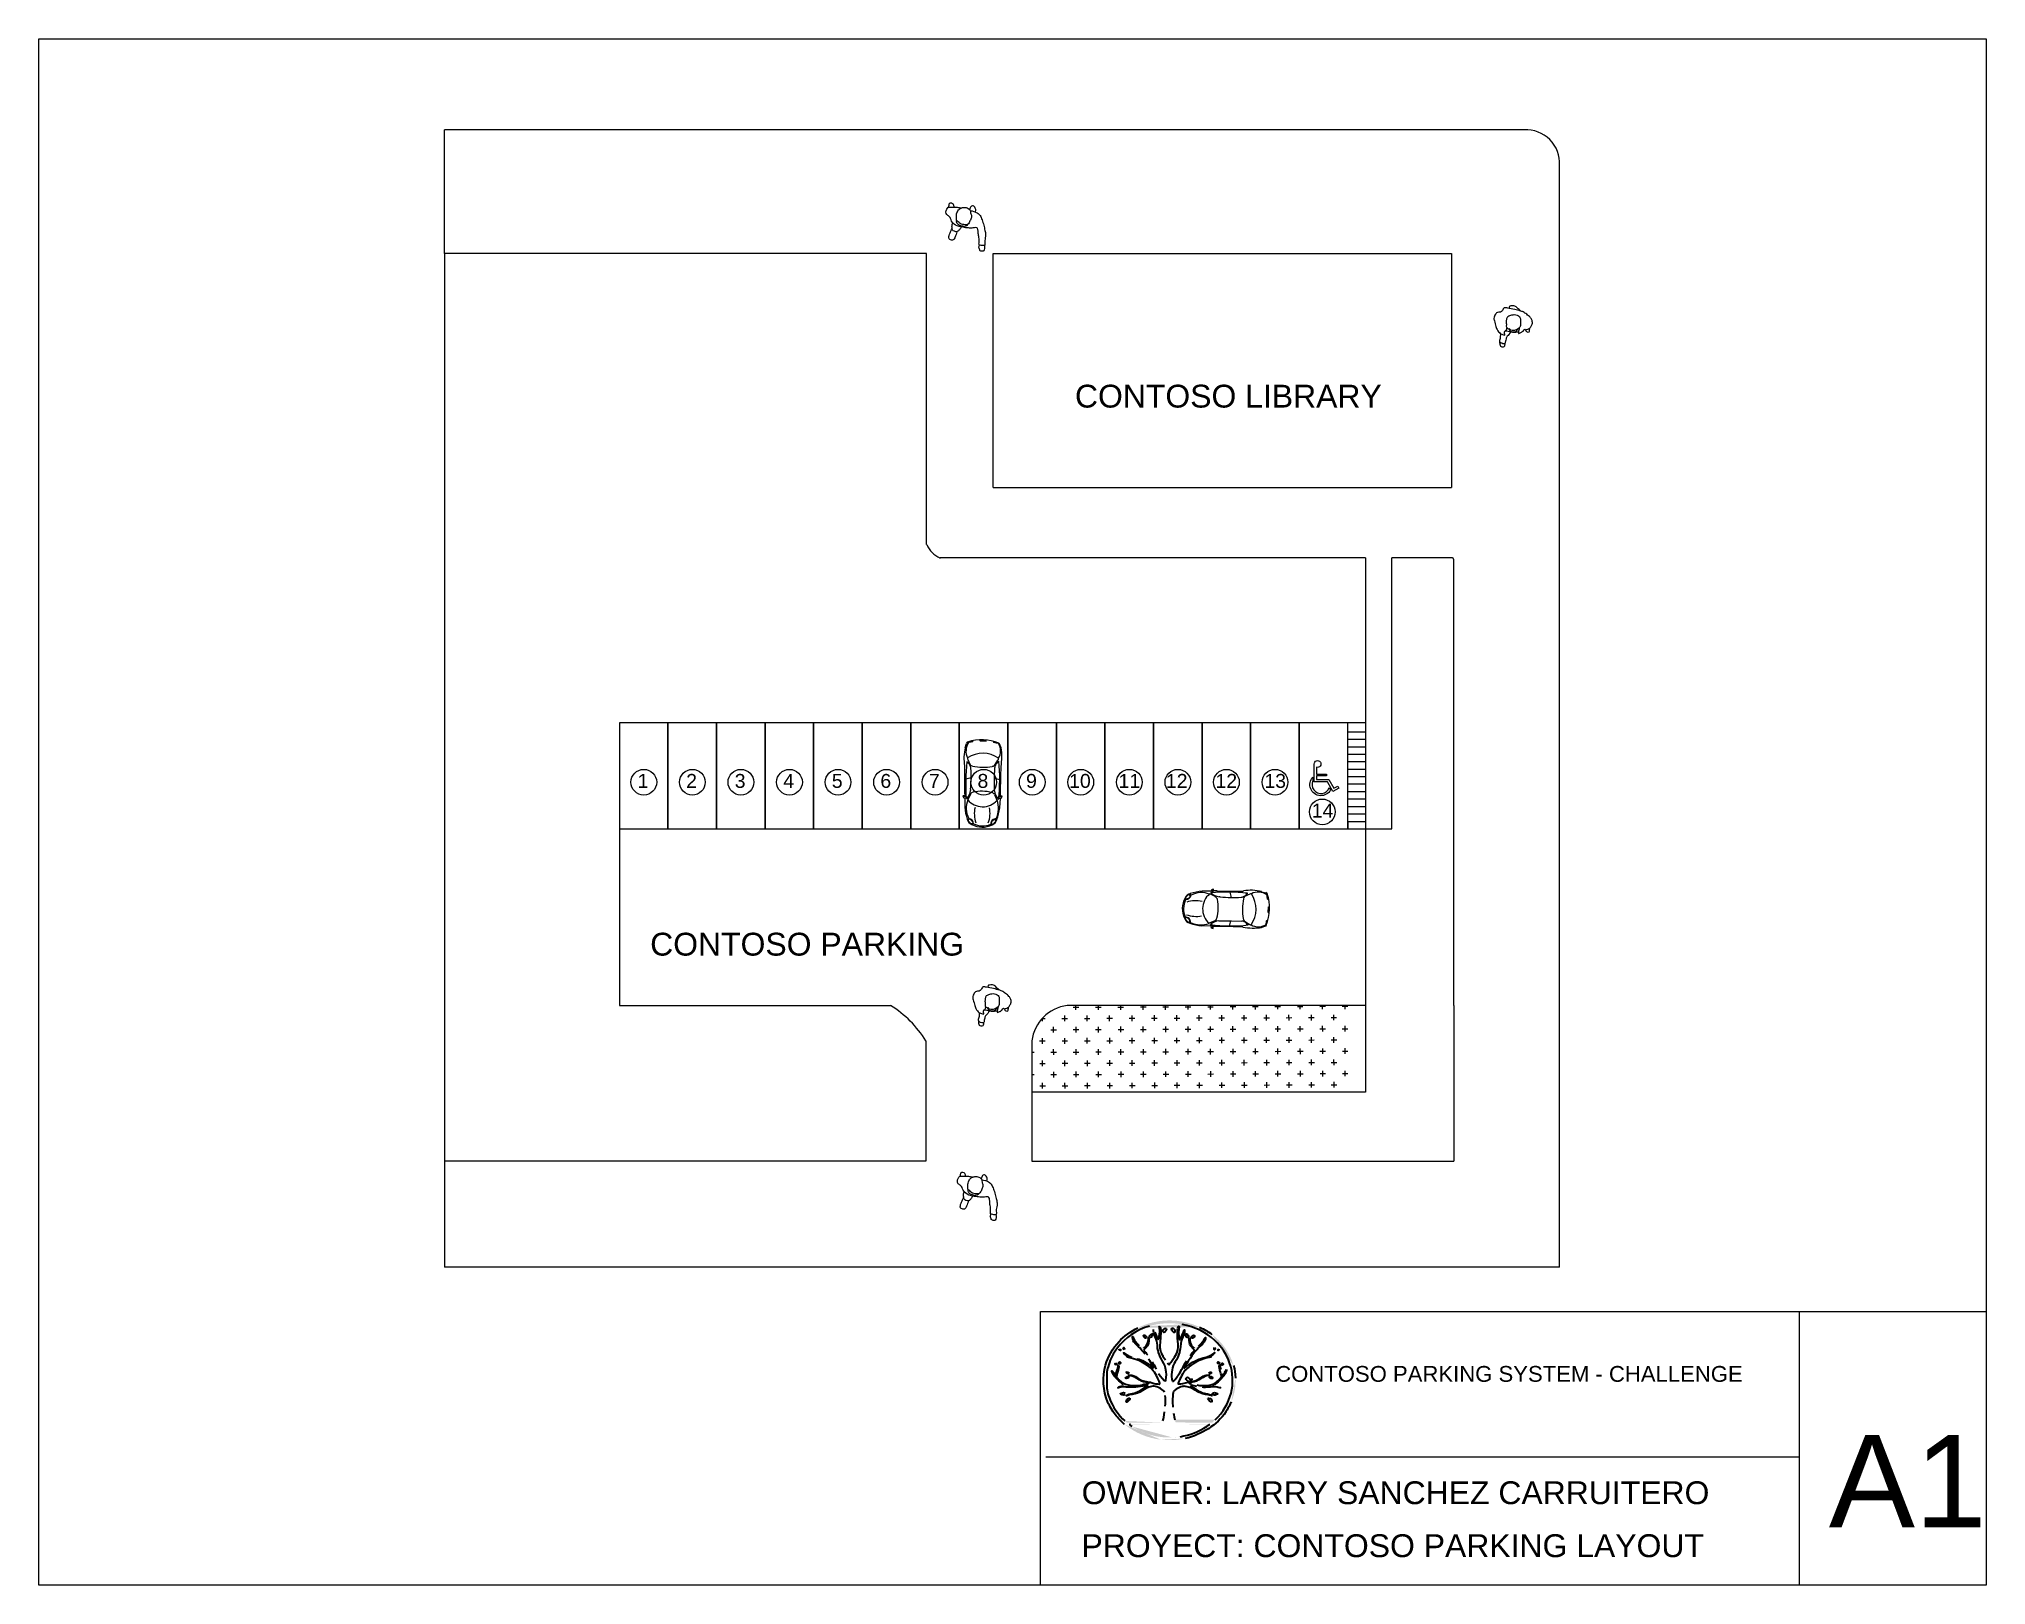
# Model space of a CAD drawing. Header units: millimetres. Extents: x 1784 to 1895, y 2074 to 2162.
import ezdxf

# ---------------------------------------------------------------- set-up
doc = ezdxf.new("R2010")
doc.units = ezdxf.units.MM
doc.layers.add('PDF_Geometry', color=7, linetype='Continuous')
doc.layers.add('PDF_Solid Fills', color=7, linetype='Continuous')
doc.styles.get("Standard").update_dxf_attribs({"font": 'arial.ttf'})

msp = doc.modelspace()

# ---------------------------------------------------------------- texts
for s, height, p in [('CONTOSO LIBRARY', 1.2941, (1843.15, 2140.99)), ('1', 0.788, (1818.38, 2119.45)), ('2', 0.788, (1821.13, 2119.45)), ('3', 0.788, (1823.88, 2119.45)), ('4', 0.788, (1826.63, 2119.45)), ('5', 0.788, (1829.38, 2119.45)), ('6', 0.788, (1832.13, 2119.45)), ('7', 0.788, (1834.88, 2119.45)), ('8', 0.788, (1837.63, 2119.45)), ('9', 0.788, (1840.38, 2119.45)), ('10', 0.788, (1842.82, 2119.45)), ('11', 0.788, (1845.62, 2119.45)), ('12', 0.788, (1848.3, 2119.45)), ('12', 0.788, (1851.11, 2119.45)), ('13', 0.788, (1853.88, 2119.45)), ('14', 0.788, (1856.56, 2117.77)), ('CONTOSO PARKING', 1.2941, (1819.09, 2109.95)), ('CONTOSO PARKING SYSTEM - CHALLENGE', 0.8955, (1854.49, 2085.81)), ('A1', 5.232, (1885.85, 2077.57)), ('OWNER: LARRY SANCHEZ CARRUITERO', 1.2941, (1843.53, 2078.88)), ('PROYECT: CONTOSO PARKING LAYOUT', 1.2941, (1843.52, 2075.88))]:
    msp.add_text(s, height=height).set_placement(p)

# ---------------------------------------------------------------- blocks, each defined once
blk = doc.blocks.new('pa37-15')
for points, knots in [([(1.908, 2.579), (1.939, 2.577), (2, 2.556), (2.042, 2.516), (2.065, 2.456), (2.088, 2.387), (2.101, 2.316), (2.118, 2.262), (2.097, 2.185), (2.103, 2.147), (2.102, 2.121), (2.094, 2.117), (2.068, 2.115), (2.04, 2.122), (2.02, 2.125), (2.025, 2.155), (2.026, 2.209), (2.013, 2.263), (2.014, 2.308), (2.006, 2.348), (1.981, 2.358), (1.941, 2.347), (1.881, 2.349), (1.807, 2.358), (1.71, 2.378), (1.656, 2.439), (1.65, 2.476), (1.63, 2.505), (1.595, 2.524), (1.579, 2.559), (1.597, 2.597), (1.611, 2.627), (1.632, 2.627), (1.677, 2.627), (1.734, 2.627), (1.77, 2.619), (1.788, 2.615)], [0, 0, 0, 0, 0.512573, 0.902477, 1.32851, 1.797822, 2.252522, 2.662951, 3.13742, 3.480458, 3.734938, 3.883977, 4.158334, 4.456627, 4.669367, 4.939512, 5.343632, 5.750156, 6.1175, 6.449834, 6.706389, 7.035447, 7.442725, 7.905292, 8.431323, 8.890507, 9.205865, 9.50871, 9.838045, 10.14558, 10.484906, 10.775635, 10.996579, 11.350767, 11.754305, 12.145404, 12.145404, 12.145404, 12.145404]), ([(1.694, 2.627), (1.694, 2.633), (1.692, 2.644), (1.688, 2.665), (1.66, 2.68), (1.623, 2.675), (1.626, 2.647), (1.62, 2.633), (1.618, 2.626)], [0, 0, 0, 0, 0.220425, 0.453174, 0.744566, 1.036274, 1.290146, 1.544553, 1.544553, 1.544553, 1.544553]), ([(1.871, 2.395), (1.88, 2.399), (1.895, 2.419), (1.914, 2.468), (1.931, 2.508), (1.908, 2.549), (1.914, 2.584), (1.869, 2.622), (1.818, 2.625), (1.775, 2.612), (1.741, 2.582), (1.72, 2.523), (1.728, 2.496), (1.718, 2.449), (1.75, 2.434), (1.77, 2.407), (1.803, 2.395), (1.839, 2.393), (1.862, 2.391), (1.871, 2.395)], [0, 0, 0, 0, 0.298759, 0.687843, 1.027664, 1.371542, 1.675859, 2.055884, 2.43009, 2.775284, 3.130124, 3.536206, 3.818582, 4.156444, 4.451435, 4.754608, 5.060438, 5.380194, 5.676541, 5.676541, 5.676541, 5.676541]), ([(1.975, 2.563), (1.98, 2.574), (1.982, 2.597), (1.974, 2.612), (1.961, 2.648), (1.912, 2.641), (1.91, 2.615), (1.902, 2.601), (1.9, 2.593)], [0.006897, 0.006897, 0.006897, 0.006897, 0.30371, 0.525988, 0.830395, 1.155184, 1.409315, 1.668249, 1.668249, 1.668249, 1.668249]), ([(1.73, 2.301), (1.726, 2.277), (1.707, 2.234), (1.689, 2.182), (1.633, 2.193), (1.618, 2.223), (1.64, 2.288), (1.657, 2.325), (1.669, 2.344)], [0, 0, 0, 0, 0.454132, 0.814085, 1.165949, 1.450891, 1.875973, 2.30239, 2.30239, 2.30239, 2.30239]), ([(1.787, 2.363), (1.781, 2.35), (1.765, 2.327), (1.739, 2.296), (1.699, 2.304), (1.668, 2.319), (1.67, 2.352), (1.663, 2.372), (1.669, 2.404), (1.676, 2.419)], [0, 0, 0, 0, 0.344931, 0.665353, 0.989568, 1.282598, 1.561574, 1.812786, 2.174708, 2.174708, 2.174708, 2.174708]), ([(1.871, 2.395), (1.865, 2.386), (1.849, 2.37), (1.808, 2.37), (1.759, 2.385), (1.727, 2.414), (1.726, 2.438), (1.728, 2.449)], [0, 0, 0, 0, 0.293996, 0.620509, 1.002892, 1.337573, 1.638819, 1.638819, 1.638819, 1.638819]), ([(2.095, 2.118), (2.101, 2.095), (2.098, 2.032), (2.049, 2.044), (2.032, 2.05), (2.033, 2.068), (2.028, 2.077), (2.019, 2.09), (2.024, 2.108), (2.028, 2.118), (2.03, 2.124)], [0, 0, 0, 0, 0.462293, 0.790321, 1.007167, 1.217878, 1.394026, 1.59917, 1.827645, 2.054032, 2.054032, 2.054032, 2.054032])]:
    blk.add_open_spline(points, degree=3, knots=knots)
blk = doc.blocks.new('pa37-16')
for points, knots in [([(2.631, 2.353), (2.629, 2.343), (2.627, 2.322), (2.618, 2.299), (2.623, 2.291), (2.619, 2.276), (2.634, 2.285), (2.653, 2.29), (2.682, 2.306), (2.704, 2.343), (2.71, 2.323), (2.73, 2.331), (2.766, 2.34), (2.788, 2.376), (2.811, 2.412), (2.798, 2.463), (2.777, 2.494), (2.73, 2.533), (2.685, 2.566), (2.64, 2.577), (2.574, 2.596), (2.481, 2.615), (2.456, 2.617), (2.43, 2.62), (2.418, 2.603), (2.409, 2.583), (2.384, 2.559), (2.36, 2.561), (2.329, 2.556), (2.317, 2.533), (2.301, 2.509), (2.294, 2.478), (2.297, 2.459), (2.32, 2.384), (2.332, 2.331), (2.376, 2.278), (2.399, 2.268), (2.421, 2.262), (2.448, 2.254), (2.433, 2.279), (2.438, 2.313), (2.457, 2.315), (2.465, 2.331), (2.466, 2.342), (2.468, 2.35), (2.469, 2.354)], [0, 0, 0, 0, 0.913637, 1.669764, 2.16295, 2.668948, 3.207243, 3.943434, 4.894529, 5.808927, 6.325863, 6.993807, 7.957137, 8.979064, 10.007842, 11.113774, 12.099399, 13.340294, 14.535063, 15.594014, 16.954254, 18.501688, 19.310097, 20.076553, 20.751664, 21.524055, 22.419772, 23.200354, 24.048378, 24.835542, 25.714349, 26.580403, 27.281035, 28.662529, 29.91195, 31.192083, 31.973644, 32.761633, 33.448088, 34.152334, 35.05193, 35.691147, 36.337558, 36.869852, 37.421883, 37.421883, 37.421883, 37.421883]), ([(2.642, 2.576), (2.642, 2.58), (2.641, 2.589), (2.614, 2.601), (2.598, 2.626), (2.583, 2.638), (2.558, 2.646), (2.52, 2.642), (2.505, 2.643), (2.498, 2.628), (2.495, 2.617), (2.495, 2.611)], [0, 0, 0, 0, 0.520572, 1.3591, 2.236978, 2.911629, 3.722779, 4.720143, 5.306407, 5.907089, 6.564791, 6.564791, 6.564791, 6.564791]), ([(2.621, 2.345), (2.629, 2.35), (2.64, 2.362), (2.648, 2.384), (2.648, 2.425), (2.648, 2.46), (2.642, 2.51), (2.564, 2.537), (2.51, 2.515), (2.475, 2.507), (2.465, 2.466), (2.46, 2.424), (2.467, 2.398), (2.461, 2.356), (2.476, 2.349), (2.494, 2.33), (2.502, 2.353), (2.505, 2.328), (2.537, 2.316), (2.568, 2.317), (2.591, 2.328), (2.612, 2.339), (2.621, 2.345)], [0, 0, 0, 0, 0.78617, 1.546267, 2.563812, 3.523218, 4.586752, 5.957541, 7.182988, 8.073959, 9.062311, 10.095865, 10.949899, 11.925711, 12.564873, 13.273686, 13.815408, 14.407266, 15.331022, 16.204678, 17.016135, 17.953757, 17.953757, 17.953757, 17.953757]), ([(2.612, 2.339), (2.609, 2.329), (2.597, 2.311), (2.581, 2.299), (2.543, 2.295), (2.516, 2.304), (2.501, 2.325), (2.496, 2.333), (2.494, 2.337)], [0, 0, 0, 0, 0.900008, 1.599896, 2.557404, 3.418115, 4.206952, 4.797766, 4.797766, 4.797766, 4.797766]), ([(2.767, 2.348), (2.767, 2.341), (2.764, 2.327), (2.762, 2.305), (2.751, 2.288), (2.728, 2.299), (2.724, 2.308), (2.72, 2.321), (2.72, 2.327)], [0, 0, 0, 0, 0.737612, 1.490151, 2.142099, 2.871516, 3.386264, 4.073507, 4.073507, 4.073507, 4.073507]), ([(2.518, 2.297), (2.503, 2.278), (2.475, 2.241), (2.458, 2.228), (2.458, 2.205), (2.448, 2.179), (2.447, 2.164), (2.444, 2.146), (2.43, 2.139), (2.398, 2.148), (2.38, 2.155), (2.368, 2.177), (2.381, 2.203), (2.386, 2.257), (2.387, 2.268), (2.387, 2.274)], [0, 0, 0, 0, 1.34955, 2.064502, 2.792955, 3.627051, 4.269513, 4.922758, 5.496874, 6.408168, 7.130237, 7.846571, 8.708838, 9.878803, 10.536628, 10.536628, 10.536628, 10.536628]), ([(2.44, 2.144), (2.44, 2.137), (2.438, 2.123), (2.432, 2.096), (2.405, 2.095), (2.384, 2.106), (2.377, 2.132), (2.376, 2.152), (2.375, 2.161), (2.375, 2.164)], [0, 0, 0, 0, 0.75714, 1.53278, 2.292812, 3.043433, 3.854716, 4.577667, 5.12493, 5.12493, 5.12493, 5.12493]), ([(2.621, 2.297), (2.609, 2.295), (2.586, 2.292), (2.539, 2.291), (2.503, 2.301), (2.465, 2.311), (2.452, 2.311), (2.445, 2.312)], [0, 0, 0, 0, 0.949716, 2.031576, 3.025292, 4.008879, 4.728581, 4.728581, 4.728581, 4.728581])]:
    blk.add_open_spline(points, degree=3, knots=knots)

# ---------------------------------------------------------------- hatches: boundary and pattern name
h = msp.add_hatch()
h.set_pattern_fill('CROSS', color=256, scale=0.1, angle=0.2)
h.paths.add_polyline_path([(1842.71, 2107.13, 0.333008), (1840.71, 2105.13), (1840.71, 2102.22), (1858.6, 2102.22), (1858.6, 2107.13)])
at = {"layer": 'PDF_Solid Fills', "transparency": 33554559}
h = msp.add_hatch(color=256, dxfattribs=at)
h.paths.add_polyline_path([(1845.96, 2083.4, 0.142607), (1848.02, 2082.53)], flags=0)
h.paths.add_polyline_path([(1850.21, 2088.91, 0.225561), (1846.71, 2088.87)], flags=0)
h.paths.add_polyline_path([(1852.13, 2086.73, 0.16519), (1850.91, 2088.49)], flags=0)
h.paths.add_polyline_path([(1852, 2084.67, 0.117036), (1852.24, 2086.01)], flags=0)
h.paths.add_polyline_path([(1848.02, 2082.53, 0.080482), (1849.4, 2082.6)], flags=0)
h.paths.add_polyline_path([(1850.74, 2083.41, 0.005688), (1849.6, 2083.41)], flags=0)
h.paths.add_polyline_path([(1847.41, 2083.41, 0.003447), (1849.6, 2083.41)], flags=0)
h.paths.add_polyline_path([(1847.41, 2083.41, 0.00585), (1846.29, 2083.41)], flags=0)
h.paths.add_polyline_path([(1846.38, 2083.28, 0.157584), (1848.66, 2082.66)], flags=0)
h.paths.add_polyline_path([(1848.66, 2082.66, 0.024822), (1849.1, 2082.7)], flags=0)
h.paths.add_polyline_path([(1848.26, 2084.43, 0.013896), (1848.22, 2084.1)], flags=0)
h.paths.add_polyline_path([(1848.26, 2085.04, 0.000051), (1848.23, 2085.23)], flags=0)
h.paths.add_polyline_path([(1845.89, 2085.57), (1846.05, 2085.59), (1845.9, 2085.66)], flags=0)
h.paths.add_polyline_path([(1846.37, 2087.21, 0.000891), (1846.68, 2087.12)], flags=0)
h.paths.add_polyline_path([(1847.12, 2087.37, 0.005371), (1847.31, 2087.1)], flags=0)
h.paths.add_polyline_path([(1846.78, 2087.87), (1846.97, 2087.69), (1847.05, 2087.72)], flags=0)
h.paths.add_polyline_path([(1847.4, 2087.12, 0.013775), (1847.25, 2087.34)], flags=0)
h.paths.add_polyline_path([(1847.4, 2087.12, 0.004393), (1847.52, 2086.94)], flags=0)
h.paths.add_polyline_path([(1847.75, 2086.52, 0.028628), (1847.88, 2086.28)], flags=0)
h.paths.add_polyline_path([(1847.6, 2088.78), (1847.61, 2088.84), (1847.63, 2088.79)], flags=0)
h.paths.add_polyline_path([(1847.67, 2088.63, 0.002499), (1847.63, 2088.79)], flags=0)
h.paths.add_polyline_path([(1848.4, 2086.88, 0.020778), (1848.27, 2087.06)], flags=0)
h.paths.add_polyline_path([(1849.47, 2086.99, 0.000956), (1849.68, 2087.3)], flags=0)
h.paths.add_polyline_path([(1849.91, 2087.72), (1849.98, 2087.69), (1850.14, 2087.83)], flags=0)
h.paths.add_polyline_path([(1850.06, 2085.63, 0.00778), (1849.75, 2085.69)], flags=0)
h.paths.add_polyline_path([(1851.47, 2086.27, 0.006044), (1851.41, 2086.5)], flags=0)
h.paths.add_polyline_path([(1851.34, 2085.5, 0.151637), (1851.02, 2085.57)], flags=0)
h.paths.add_polyline_path([(1850.06, 2085.55, 0.000018), (1850.37, 2085.5)], flags=0)
h.paths.add_polyline_path([(1848.74, 2084.03, 0.010858), (1848.7, 2084.37)], flags=0)
h.paths.add_polyline_path([(1848.81, 2083.66), (1848.85, 2083.51), (1849.89, 2083.5), (1850.92, 2083.5), (1851.09, 2083.66)], flags=0)
h.paths.add_polyline_path([(1849.23, 2089.06, 0.11784), (1847.38, 2088.97)], flags=0)
h.paths.add_polyline_path([(1846, 2085.16), (1846.05, 2085.13), (1846, 2085.09)], flags=0)

# ---------------------------------------------------------------- linework, layer by layer
for p, q in [((1868.6, 2156.72), (1807.44, 2156.72)), ((1807.44, 2149.72), (1807.44, 2156.72)), ((1870.6, 2092.31), (1870.6, 2154.72)), ((1834.75, 2149.72), (1807.44, 2149.72)), ((1807.44, 2149.72), (1807.44, 2098.31)), ((1834.75, 2133.23), (1834.75, 2149.72)), ((1838.51, 2136.47), (1838.51, 2149.72)), ((1838.51, 2149.72), (1864.47, 2149.72)), ((1864.47, 2149.72), (1864.47, 2136.47)), ((1838.51, 2136.47), (1864.47, 2136.47)), ((1859.6, 2132.47), (1835.5, 2132.47)), ((1859.6, 2132.47), (1859.6, 2123.13)), ((1864.53, 2132.47), (1861.1, 2132.47)), ((1861.1, 2117.13), (1861.1, 2132.47)), ((1864.6, 2107.13), (1864.6, 2132.4)), ((1820.1, 2123.13), (1817.35, 2123.13)), ((1817.35, 2123.13), (1817.35, 2117.13)), ((1822.85, 2123.13), (1820.1, 2123.13)), ((1820.1, 2123.13), (1820.1, 2117.13)), ((1820.1, 2117.13), (1820.1, 2123.13)), ((1825.6, 2123.13), (1822.85, 2123.13)), ((1822.85, 2123.13), (1822.85, 2117.13)), ((1822.85, 2117.13), (1822.85, 2123.13)), ((1828.35, 2123.13), (1825.6, 2123.13)), ((1825.6, 2123.13), (1825.6, 2117.13)), ((1825.6, 2117.13), (1825.6, 2123.13)), ((1831.1, 2123.13), (1828.35, 2123.13)), ((1828.35, 2123.13), (1828.35, 2117.13)), ((1828.35, 2117.13), (1828.35, 2123.13)), ((1833.85, 2123.13), (1831.1, 2123.13)), ((1831.1, 2123.13), (1831.1, 2117.13)), ((1831.1, 2117.13), (1831.1, 2123.13)), ((1836.6, 2123.13), (1833.85, 2123.13)), ((1833.85, 2123.13), (1833.85, 2117.13)), ((1833.85, 2117.13), (1833.85, 2123.13)), ((1839.35, 2123.13), (1836.6, 2123.13)), ((1836.6, 2123.13), (1836.6, 2117.13)), ((1836.6, 2117.13), (1836.6, 2123.13)), ((1842.1, 2123.13), (1839.35, 2123.13)), ((1839.35, 2123.13), (1839.35, 2117.13)), ((1839.35, 2117.13), (1839.35, 2123.13)), ((1844.85, 2123.13), (1842.1, 2123.13)), ((1842.1, 2123.13), (1842.1, 2117.13)), ((1842.1, 2117.13), (1842.1, 2123.13)), ((1847.6, 2123.13), (1844.85, 2123.13)), ((1844.85, 2123.13), (1844.85, 2117.13)), ((1844.85, 2117.13), (1844.85, 2123.13)), ((1850.35, 2123.13), (1847.6, 2123.13)), ((1847.6, 2123.13), (1847.6, 2117.13)), ((1847.6, 2117.13), (1847.6, 2123.13)), ((1853.1, 2123.13), (1850.35, 2123.13)), ((1850.35, 2123.13), (1850.35, 2117.13)), ((1850.35, 2117.13), (1850.35, 2123.13)), ((1855.85, 2123.13), (1853.1, 2123.13)), ((1853.1, 2123.13), (1853.1, 2117.13)), ((1853.1, 2117.13), (1853.1, 2123.13)), ((1858.6, 2123.13), (1855.85, 2123.13)), ((1855.85, 2123.13), (1855.85, 2117.13)), ((1855.85, 2117.13), (1855.85, 2123.13)), ((1858.6, 2117.13), (1858.6, 2123.13)), ((1859.6, 2123.13), (1858.6, 2123.13)), ((1859.6, 2123.13), (1859.6, 2117.13)), ((1858.6, 2122.63), (1859.6, 2122.63)), ((1858.6, 2122.21), (1859.6, 2122.21)), ((1858.6, 2121.78), (1859.6, 2121.78)), ((1858.6, 2121.36), (1859.6, 2121.36)), ((1858.6, 2120.94), (1859.6, 2120.94)), ((1858.6, 2120.51), (1859.6, 2120.51)), ((1858.6, 2120.09), (1859.6, 2120.09)), ((1858.6, 2119.67), (1859.6, 2119.67)), ((1858.6, 2119.24), (1859.6, 2119.24)), ((1858.6, 2118.82), (1859.6, 2118.82)), ((1858.6, 2118.4), (1859.6, 2118.4)), ((1858.6, 2117.98), (1859.6, 2117.98)), ((1858.6, 2117.55), (1859.6, 2117.55)), ((1858.6, 2117.55), (1858.6, 2117.13)), ((1817.35, 2117.13), (1820.1, 2117.13)), ((1817.35, 2117.13), (1817.35, 2107.13)), ((1820.1, 2117.13), (1822.85, 2117.13)), ((1822.85, 2117.13), (1825.6, 2117.13)), ((1825.6, 2117.13), (1828.35, 2117.13)), ((1828.35, 2117.13), (1831.1, 2117.13)), ((1831.1, 2117.13), (1833.85, 2117.13)), ((1833.85, 2117.13), (1836.6, 2117.13)), ((1836.6, 2117.13), (1839.35, 2117.13)), ((1839.35, 2117.13), (1842.1, 2117.13)), ((1842.1, 2117.13), (1844.85, 2117.13)), ((1844.85, 2117.13), (1847.6, 2117.13)), ((1847.6, 2117.13), (1850.35, 2117.13)), ((1850.35, 2117.13), (1853.1, 2117.13)), ((1853.1, 2117.13), (1855.85, 2117.13)), ((1855.85, 2117.13), (1858.6, 2117.13)), ((1858.6, 2117.13), (1861.1, 2117.13)), ((1859.6, 2117.13), (1859.6, 2107.13)), ((1817.35, 2107.13), (1832.71, 2107.13)), ((1859.6, 2107.13), (1842.71, 2107.13)), ((1859.6, 2107.13), (1859.6, 2102.22)), ((1864.6, 2107.13), (1864.6, 2098.31)), ((1834.71, 2105.13), (1834.71, 2098.31)), ((1840.71, 2105.13), (1840.71, 2098.31)), ((1859.6, 2102.22), (1840.71, 2102.22)), ((1834.71, 2098.31), (1807.44, 2098.31)), ((1807.44, 2098.31), (1807.44, 2092.31)), ((1840.71, 2098.31), (1864.6, 2098.31)), ((1870.6, 2092.31), (1807.44, 2092.31)), ((1884.19, 2074.3), (1884.19, 2089.79)), ((1841.5, 2081.56), (1884.19, 2081.56))]:
    msp.add_line(p, q)
at = {"color": 0}
for p, q in [((1836.94, 2121.72), (1837, 2121.96)), ((1837.37, 2122.06), (1837.36, 2122.12)), ((1837.79, 2122.11), (1837.79, 2122.17)), ((1838.12, 2122.1), (1837.8, 2122.1)), ((1838.13, 2122.11), (1838.13, 2122.16)), ((1838.55, 2122.02), (1838.56, 2122.07)), ((1838.97, 2121.72), (1838.88, 2121.94)), ((1837.08, 2121.06), (1837.22, 2120.76)), ((1838.59, 2120.72), (1838.79, 2121.02)), ((1838.59, 2119.35), (1838.6, 2120.01)), ((1838.6, 2120.01), (1838.61, 2120.6)), ((1836.9, 2119.19), (1836.91, 2118.99)), ((1836.91, 2118.87), (1836.92, 2118.36)), ((1837.23, 2119.09), (1837.08, 2118.77)), ((1838.6, 2119.07), (1838.73, 2118.75)), ((1838.91, 2118.85), (1838.88, 2118.33)), ((1838.92, 2119.16), (1838.91, 2118.98)), ((1850.87, 2113.6), (1850.36, 2113.6)), ((1851.09, 2113.29), (1850.78, 2113.44)), ((1851.2, 2113.61), (1851, 2113.61)), ((1853.06, 2113.43), (1852.76, 2113.29)), ((1853.73, 2113.57), (1853.97, 2113.51)), ((1854.06, 2113.14), (1854.13, 2113.15)), ((1851.07, 2111.92), (1850.75, 2111.78)), ((1851.35, 2111.92), (1852.01, 2111.91)), ((1852.01, 2111.91), (1852.61, 2111.9)), ((1852.73, 2111.92), (1853.03, 2111.72)), ((1854.02, 2111.97), (1854.08, 2111.95)), ((1854.1, 2112.4), (1854.11, 2112.71)), ((1854.11, 2112.39), (1854.17, 2112.39)), ((1854.12, 2112.72), (1854.18, 2112.72)), ((1850.85, 2111.61), (1850.33, 2111.63)), ((1851.16, 2111.59), (1850.98, 2111.6)), ((1853.72, 2111.54), (1853.94, 2111.64))]:
    msp.add_line(p, q, dxfattribs=at)
for points in [[(1784.47, 2161.87), (1894.75, 2161.87), (1894.75, 2074.3), (1784.47, 2074.3)], [(1894.75, 2074.3), (1841.19, 2074.3), (1841.19, 2089.79), (1894.75, 2089.79)]]:
    msp.add_lwpolyline(points, close=True)
for points in [[(1857.39, 2120.13), (1856.83, 2120.13), (1856.83, 2119.92), (1857.52, 2119.92), (1857.81, 2119.43), (1858.03, 2119.55), (1858.09, 2119.44), (1857.76, 2119.25), (1857.45, 2119.8), (1856.7, 2119.8), (1856.7, 2120.8, -3.146264), (1856.83, 2120.62), (1856.83, 2120.23), (1857.39, 2120.23)], [(1856.63, 2120.06), (1856.63, 2119.85, 1.067989), (1857.55, 2119.47), (1857.63, 2119.34, -1.151299)]]:
    msp.add_lwpolyline(points, format="xyb", close=True, dxfattribs=at)
at = {"color": 0, "elevation": 0}
for points in [[(1837.29, 2117.61, -0.043528), (1837.33, 2117.55, -0.056894), (1837.36, 2117.5, -0.099368), (1837.36, 2117.45, -0.195768), (1837.35, 2117.42, -0.195768), (1837.33, 2117.41, -0.099368), (1837.27, 2117.42, -0.056894), (1837.23, 2117.45, -0.043528), (1837.17, 2117.51, -0.043528), (1837.12, 2117.57, -0.056894), (1837.1, 2117.62, -0.099368), (1837.09, 2117.67, -0.195768), (1837.1, 2117.69, -0.195768), (1837.13, 2117.7, -0.099368), (1837.18, 2117.69, -0.056894), (1837.23, 2117.66, -0.043528)], [(1838.49, 2117.59, 0.043528), (1838.44, 2117.53, 0.056894), (1838.42, 2117.48, 0.099368), (1838.41, 2117.43, 0.195768), (1838.42, 2117.41, 0.195768), (1838.44, 2117.39, 0.099368), (1838.49, 2117.41, 0.056894), (1838.55, 2117.43, 0.043528), (1838.6, 2117.48, 0.043528), (1838.65, 2117.54, 0.056894), (1838.68, 2117.59, 0.099368), (1838.69, 2117.64, 0.195768), (1838.68, 2117.67, 0.195768), (1838.65, 2117.68, 0.099368), (1838.6, 2117.67, 0.056894), (1838.55, 2117.64, 0.043528)], [(1849.62, 2113.23, -0.043528), (1849.56, 2113.18, -0.056894), (1849.5, 2113.16, -0.099368), (1849.45, 2113.15, -0.195768), (1849.43, 2113.16, -0.195768), (1849.42, 2113.19, -0.099368), (1849.43, 2113.24, -0.056894), (1849.46, 2113.29, -0.043528), (1849.51, 2113.34, -0.043528), (1849.57, 2113.39, -0.056894), (1849.62, 2113.41, -0.099368), (1849.67, 2113.42, -0.195768), (1849.7, 2113.41, -0.195768), (1849.71, 2113.38, -0.099368), (1849.7, 2113.33, -0.056894), (1849.67, 2113.28, -0.043528)], [(1849.6, 2112.02, 0.043528), (1849.54, 2112.07, 0.056894), (1849.49, 2112.1, 0.099368), (1849.43, 2112.11, 0.195768), (1849.41, 2112.1, 0.195768), (1849.4, 2112.07, 0.099368), (1849.41, 2112.02, 0.056894), (1849.44, 2111.97, 0.043528), (1849.49, 2111.91, 0.043528), (1849.55, 2111.86, 0.056894), (1849.6, 2111.84, 0.099368), (1849.65, 2111.83, 0.195768), (1849.67, 2111.84, 0.195768), (1849.68, 2111.86, 0.099368), (1849.67, 2111.92, 0.056894), (1849.65, 2111.97, 0.043528)]]:
    msp.add_lwpolyline(points, format="xyb", close=True, dxfattribs=at)
for centre in [(1818.73, 2119.77), (1821.48, 2119.77), (1824.23, 2119.77), (1826.98, 2119.77), (1829.73, 2119.77), (1832.48, 2119.77), (1835.23, 2119.77), (1837.98, 2119.77), (1840.73, 2119.77), (1843.48, 2119.77), (1846.23, 2119.77), (1848.98, 2119.77), (1851.73, 2119.77), (1854.48, 2119.77), (1857.16, 2118.09)]:
    msp.add_circle(centre, 0.729)
for centre, radius, start, end in [((1868.71, 2154.83), 1.89, 356.5556, 93.4444), ((1836.14, 2133.84), 1.51, 203.8228, 245.2105), ((1864.52, 2132.4), 0.0775, 6.1154, 77.3224), ((1829.53, 2101.95), 6.07, 31.5287, 58.4713), ((1843.04, 2104.79), 2.36, 98.1636, 171.8364)]:
    msp.add_arc(centre, radius, start, end)
at = {"color": 0}
for centre, radius, start, end in [((1837.85, 2121.53), 0.873, 145.6666, 206.3765), ((1837.17, 2121.9), 0.178, 123.7081, 159.3915), ((1837.87, 2119.56), 2.61, 68.0573, 107.8028), ((1837.83, 2118.4), 3.69, 97.1541, 101.0077), ((1837.8, 2122.11), 0.0111, 179.1, 269.1), ((1838.12, 2122.11), 0.0111, 269.1, 359.1), ((1837.83, 2118.4), 3.69, 74.4841, 78.8323), ((1838.14, 2121.54), 0.801, 328.801, 31.4074), ((1838.82, 2121.93), 0.0556, 2.7152, 66.8759), ((1839.3, 2121.12), 2.44, 165.6762, 190.0716), ((1847.37, 2119.72), 10.41, 173.3832, 184.8168), ((1837.08, 2120.79), 0.071, 54.3849, 169.6134), ((1837.04, 2120.92), 0.0111, 39.1448, 179.1), ((1836.55, 2120.39), 0.737, 21.9447, 47.1977), ((1837.23, 2121.13), 0.167, 175.626, 204.7543), ((1837.93, 2119.87), 1.54, 54.592, 124.195), ((1837.35, 2120.86), 0.167, 217.0886, 269.1), ((1838.47, 2120.84), 0.167, 269.1, 317.7956), ((1838.99, 2120.56), 0.385, 156.8933, 173.4087), ((1839.26, 2120.45), 0.674, 129.9029, 156.8444), ((1838.77, 2120.8), 0.0897, 39.6216, 102.099), ((1838.65, 2121.11), 0.167, 326.3077, 2.9914), ((1829.73, 2119.93), 9.16, 352.9885, 6.4477), ((1835.19, 2121.22), 3.82, 351.5298, 7.438), ((1815.9, 2119.9), 21.02, 358.0744, 2.1699), ((1837.26, 2119.17), 0.828, 88.9257, 111.19), ((1836.87, 2120.52), 0.385, 4.7913, 21.3067), ((1784.44, 2123.12), 52.93, 355.9398, 356.6105), ((1808.9, 2119.18), 28.39, 1.622, 2.7641), ((1837.96, 2123.57), 2.95, 258.0098, 279.8903), ((1838.62, 2119.3), 0.657, 65.8436, 91.2948), ((1862.59, 2119.28), 23.67, 176.6425, 180.279), ((1836.92, 2118.99), 0.121, 174.8288, 292.4208), ((1836.84, 2118.65), 0.354, 68.4586, 96.549), ((1836.84, 2118.53), 0.436, 71.4714, 94.9748), ((1836.85, 2118.93), 0.135, 336.3345, 20.0854), ((1837.04, 2118.95), 0.0518, 203.5165, 307.5727), ((1838.22, 2118.31), 1.23, 157.7404, 208.0535), ((1837.01, 2118.85), 0.0118, 182.927, 333.3147), ((1836.23, 2119.49), 1.03, 320.5055, 349.3564), ((1837.92, 2119.48), 1.1, 219.9923, 318.2077), ((1837.49, 2119.32), 0.256, 169.5841, 184.2588), ((1837.45, 2118.95), 0.265, 105.8277, 148.6262), ((1837.87, 2117.02), 2.24, 74.9561, 102.5541), ((1838.4, 2118.96), 0.226, 27.7747, 77.229), ((1838.36, 2119.31), 0.236, 352.9874, 8.9427), ((1839.47, 2119.38), 0.881, 186.4157, 220.1955), ((1837.45, 2118.28), 1.37, 335.014, 19.9937), ((1838.78, 2118.92), 0.052, 224.6205, 338.239), ((1838.81, 2118.82), 0.0111, 202.152, 359.1), ((1838.98, 2118.91), 0.135, 158.3929, 202.1438), ((1838.97, 2118.55), 0.401, 82.7524, 108.6553), ((1838.9, 2118.97), 0.121, 246.0576, 3.6495), ((1838.97, 2118.63), 0.354, 81.9293, 110.0197), ((1840.34, 2118.7), 3.45, 185.7653, 197.3069), ((1837.44, 2117.75), 0.396, 190.567, 249.3851), ((1837.19, 2117.59), 0.082, 63.5357, 178.4915), ((1837.09, 2117.42), 0.305, 357.6014, 81.9296), ((1837.88, 2118.36), 1.06, 242.8348, 270.2536), ((1839.12, 2117.98), 1.67, 167.6687, 197.7694), ((1836.67, 2118.02), 1.67, 340.4306, 10.5313), ((1838.68, 2117.4), 0.302, 88.1654, 181.3258), ((1838.34, 2117.74), 0.396, 288.8149, 347.633), ((1838.58, 2117.57), 0.082, 359.7085, 114.6643), ((1835.47, 2118.78), 3.45, 340.8931, 352.4347), ((1837.93, 2118.55), 1.33, 242.1076, 268.1239), ((1837.91, 2118.44), 1.15, 268.576, 293.9506), ((1837.88, 2118.55), 1.33, 270.0761, 296.0924), ((1850.56, 2112.59), 1.33, 152.1076, 178.1239), ((1850.36, 2112.63), 1.06, 152.8348, 180.2536), ((1849.76, 2113.07), 0.396, 100.567, 159.3851), ((1849.43, 2113.43), 0.305, 267.6014, 351.9296), ((1849.99, 2111.39), 1.67, 77.6687, 107.7694), ((1849.59, 2113.32), 0.082, 333.5357, 88.4915), ((1850.71, 2110.17), 3.45, 95.7653, 107.3069), ((1850.31, 2112.29), 1.23, 67.7404, 118.0535), ((1851.48, 2112.6), 1.1, 129.9923, 228.2077), ((1850.85, 2113.51), 0.0118, 92.927, 243.3147), ((1851.5, 2114.29), 1.03, 230.5055, 259.3564), ((1851.72, 2103.14), 10.41, 83.3832, 94.8168), ((1850.99, 2113.59), 0.121, 84.8288, 202.4208), ((1850.93, 2113.67), 0.135, 246.3345, 290.0854), ((1850.95, 2113.48), 0.0518, 113.5165, 217.5727), ((1850.53, 2113.67), 0.436, 341.4714, 4.9748), ((1850.65, 2113.67), 0.354, 338.4586, 6.549), ((1850.96, 2113.06), 0.265, 15.8277, 58.6262), ((1849.03, 2112.65), 2.24, 344.9561, 12.5541), ((1851.9, 2134.61), 21.02, 268.0744, 272.1699), ((1851.33, 2113.02), 0.256, 79.5841, 94.2588), ((1855.12, 2166.07), 52.93, 265.9398, 266.6105), ((1851.17, 2113.25), 0.828, 358.9257, 21.19), ((1851.19, 2141.61), 28.39, 271.622, 272.7641), ((1852.53, 2113.64), 0.385, 274.7913, 291.3067), ((1855.58, 2112.55), 2.95, 168.0098, 189.8903), ((1852.39, 2113.96), 0.737, 291.9447, 317.1977), ((1852.86, 2113.16), 0.167, 127.0886, 179.1), ((1853.12, 2111.21), 2.44, 75.6762, 100.0716), ((1852.79, 2113.43), 0.071, 324.3849, 79.6134), ((1852.92, 2113.47), 0.0111, 309.1448, 89.1), ((1853.13, 2113.28), 0.167, 85.626, 114.7543), ((1851.87, 2112.58), 1.54, 324.592, 34.195), ((1853.53, 2112.67), 0.873, 55.6666, 116.3765), ((1853.9, 2113.35), 0.178, 33.7081, 69.3915), ((1851.56, 2112.65), 2.61, 338.0573, 17.8028), ((1850.4, 2112.68), 3.69, 7.1541, 11.0077), ((1850.56, 2112.63), 1.33, 180.0761, 206.0924), ((1850.45, 2112.6), 1.15, 178.576, 203.9506), ((1849.74, 2112.18), 0.396, 198.8149, 257.633), ((1849.4, 2111.83), 0.302, 358.1654, 91.3258), ((1850.02, 2113.84), 1.67, 250.4306, 280.5313), ((1849.57, 2111.93), 0.082, 269.7085, 24.6643), ((1851.39, 2111.04), 0.881, 96.4157, 130.1955), ((1850.97, 2112.12), 0.226, 297.7747, 347.229), ((1851.32, 2112.15), 0.236, 262.9874, 278.9427), ((1851.3, 2111.9), 0.657, 335.8436, 1.2948), ((1852.56, 2111.52), 0.385, 66.8933, 83.4087), ((1852.84, 2112.04), 0.167, 179.1, 227.7956), ((1850.4, 2112.68), 3.69, 344.4841, 348.8323), ((1854.11, 2112.4), 0.0111, 179.1, 269.1), ((1854.12, 2112.71), 0.0111, 89.1, 179.1), ((1850.79, 2115.05), 3.45, 250.8931, 262.4347), ((1850.28, 2113.06), 1.37, 245.014, 289.9937), ((1850.82, 2111.71), 0.0111, 112.152, 269.1), ((1851.94, 2120.79), 9.16, 262.9885, 276.4477), ((1850.97, 2111.61), 0.121, 156.0576, 273.6495), ((1850.91, 2111.54), 0.135, 68.3929, 112.1438), ((1850.92, 2111.73), 0.052, 134.6205, 248.239), ((1850.55, 2111.54), 0.401, 352.7524, 18.6553), ((1850.63, 2111.54), 0.354, 351.9293, 20.0197), ((1851.28, 2087.93), 23.67, 86.6425, 90.279), ((1853.23, 2115.33), 3.82, 261.5298, 277.438), ((1852.45, 2111.25), 0.674, 39.9029, 66.8444), ((1852.8, 2111.74), 0.0897, 309.6216, 12.099), ((1853.12, 2111.86), 0.167, 236.3077, 272.9914), ((1853.54, 2112.38), 0.801, 238.801, 301.4074), ((1853.94, 2111.69), 0.0556, 272.7152, 336.8759)]:
    msp.add_arc(centre, radius, start, end, dxfattribs=at)
at = {"layer": 'PDF_Geometry', "lineweight": 35}
for points in [[(1847.38, 2088.97), (1846.64, 2088.75), (1845.99, 2088.3), (1845.56, 2087.73)], [(1845.66, 2088.1), (1845.89, 2088.36), (1846.32, 2088.67), (1846.71, 2088.87)], [(1847.7, 2088.35), (1847.62, 2088.53), (1847.58, 2088.68), (1847.6, 2088.78)], [(1847.93, 2088.91), (1847.92, 2088.95), (1847.92, 2088.95), (1847.95, 2088.92)], [(1847.94, 2088.52), (1847.96, 2088.7), (1847.96, 2088.79), (1847.93, 2088.91)], [(1847.95, 2088.92), (1848.01, 2088.87), (1848.03, 2088.65), (1848, 2088.38)], [(1848.14, 2088.63), (1848.1, 2088.7), (1848.2, 2088.85), (1848.28, 2088.85)], [(1848.28, 2088.85), (1848.37, 2088.85), (1848.33, 2088.69), (1848.24, 2088.63)], [(1848.71, 2088.64), (1848.64, 2088.69), (1848.61, 2088.76), (1848.63, 2088.82)], [(1848.63, 2088.82), (1848.65, 2088.86), (1848.69, 2088.86), (1848.75, 2088.81)], [(1848.75, 2088.81), (1848.8, 2088.78), (1848.81, 2088.75), (1848.81, 2088.69)], [(1848.98, 2088.12), (1848.93, 2088.56), (1848.94, 2088.89), (1849.01, 2088.94)], [(1849.04, 2088.84), (1848.99, 2088.65), (1849.04, 2088.15), (1849.1, 2088.21)], [(1849.01, 2088.94), (1849.06, 2088.98), (1849.07, 2088.95), (1849.04, 2088.84)], [(1849.1, 2088.21), (1849.12, 2088.23), (1849.31, 2088.65), (1849.34, 2088.74)], [(1851.07, 2088.15), (1850.58, 2088.61), (1849.94, 2088.93), (1849.23, 2089.06)], [(1849.34, 2088.74), (1849.36, 2088.77), (1849.36, 2088.75), (1849.35, 2088.66)], [(1850.21, 2088.91), (1850.52, 2088.76), (1850.66, 2088.68), (1850.91, 2088.49)], [(1844.88, 2086.75), (1845.02, 2087.25), (1845.27, 2087.68), (1845.66, 2088.1)], [(1845.56, 2087.73), (1845.32, 2087.41), (1845.16, 2087.11), (1845.06, 2086.79)], [(1845.66, 2087.65), (1845.68, 2087.67), (1845.76, 2087.64), (1845.76, 2087.61)], [(1845.68, 2087.61), (1845.66, 2087.63), (1845.66, 2087.64), (1845.66, 2087.65)], [(1845.89, 2087.68), (1845.88, 2087.7), (1845.88, 2087.72), (1845.89, 2087.73)], [(1845.89, 2087.73), (1845.92, 2087.76), (1845.93, 2087.75), (1845.95, 2087.69)], [(1845.93, 2087.64), (1845.91, 2087.64), (1845.89, 2087.66), (1845.89, 2087.68)], [(1845.95, 2087.69), (1845.96, 2087.65), (1845.95, 2087.64), (1845.93, 2087.64)], [(1846.49, 2088.06), (1846.43, 2088.17), (1846.39, 2088.3), (1846.41, 2088.36)], [(1846.41, 2088.36), (1846.42, 2088.4), (1846.43, 2088.4), (1846.47, 2088.29)], [(1846.47, 2088.29), (1846.54, 2088.11), (1846.57, 2088.07), (1846.78, 2087.87)], [(1846.69, 2087.85), (1846.6, 2087.94), (1846.51, 2088.03), (1846.49, 2088.06)], [(1847.12, 2087.37), (1847.06, 2087.47), (1846.85, 2087.7), (1846.69, 2087.85)], [(1847.04, 2088.39), (1847.02, 2088.47), (1847.04, 2088.47), (1847.14, 2088.42)], [(1847.1, 2088.3), (1847.08, 2088.32), (1847.05, 2088.36), (1847.04, 2088.39)], [(1847.14, 2087.72), (1847.09, 2087.67), (1847.04, 2087.62), (1847.04, 2087.61)], [(1847.05, 2087.72), (1847.2, 2087.79), (1847.33, 2088.06), (1847.31, 2088.23)], [(1847.2, 2088.33), (1847.19, 2088.27), (1847.14, 2088.26), (1847.1, 2088.3)], [(1847.14, 2088.42), (1847.19, 2088.39), (1847.2, 2088.37), (1847.2, 2088.33)], [(1847.28, 2087.89), (1847.26, 2087.85), (1847.2, 2087.77), (1847.14, 2087.72)], [(1847.32, 2088.3), (1847.36, 2088.28), (1847.33, 2087.99), (1847.28, 2087.89)], [(1847.31, 2088.23), (1847.3, 2088.3), (1847.3, 2088.31), (1847.32, 2088.3)], [(1847.39, 2088.34), (1847.36, 2088.4), (1847.38, 2088.45), (1847.44, 2088.49)], [(1847.54, 2088.47), (1847.54, 2088.36), (1847.43, 2088.26), (1847.39, 2088.34)], [(1847.44, 2088.49), (1847.52, 2088.54), (1847.54, 2088.53), (1847.54, 2088.47)], [(1847.67, 2088.63), (1847.7, 2088.53), (1847.83, 2088.24), (1847.86, 2088.21)], [(1847.82, 2087.89), (1847.82, 2088.03), (1847.79, 2088.17), (1847.7, 2088.35)], [(1848.11, 2086.98), (1847.92, 2087.3), (1847.81, 2087.64), (1847.82, 2087.89)], [(1847.86, 2088.21), (1847.89, 2088.19), (1847.92, 2088.3), (1847.94, 2088.52)], [(1848, 2088.38), (1847.96, 2088.04), (1847.95, 2087.7), (1847.98, 2087.61)], [(1848.24, 2088.63), (1848.18, 2088.59), (1848.17, 2088.59), (1848.14, 2088.63)], [(1848.81, 2088.69), (1848.81, 2088.59), (1848.79, 2088.58), (1848.71, 2088.64)], [(1849.12, 2087.79), (1849.1, 2087.51), (1849.01, 2087.23), (1848.83, 2086.95)], [(1848.93, 2087.49), (1848.99, 2087.65), (1849.01, 2087.88), (1848.98, 2088.12)], [(1849.26, 2088.36), (1849.16, 2088.16), (1849.15, 2088.08), (1849.12, 2087.79)], [(1849.35, 2088.66), (1849.35, 2088.56), (1849.33, 2088.49), (1849.26, 2088.36)], [(1849.44, 2088.39), (1849.37, 2088.51), (1849.42, 2088.57), (1849.53, 2088.48)], [(1849.56, 2088.33), (1849.52, 2088.29), (1849.49, 2088.31), (1849.44, 2088.39)], [(1849.53, 2088.48), (1849.59, 2088.43), (1849.6, 2088.37), (1849.56, 2088.33)], [(1849.65, 2087.94), (1849.62, 2088.05), (1849.6, 2088.28), (1849.63, 2088.31)], [(1849.63, 2088.31), (1849.65, 2088.32), (1849.65, 2088.27), (1849.65, 2088.19)], [(1849.65, 2088.19), (1849.65, 2087.99), (1849.76, 2087.79), (1849.91, 2087.72)], [(1849.81, 2087.72), (1849.72, 2087.81), (1849.68, 2087.86), (1849.65, 2087.94)], [(1849.76, 2088.29), (1849.74, 2088.35), (1849.77, 2088.4), (1849.84, 2088.43)], [(1849.87, 2088.3), (1849.83, 2088.27), (1849.77, 2088.26), (1849.76, 2088.29)], [(1849.84, 2087.51), (1849.94, 2087.59), (1849.94, 2087.59), (1849.81, 2087.72)], [(1849.84, 2088.43), (1849.87, 2088.44), (1849.91, 2088.45), (1849.91, 2088.45)], [(1849.91, 2088.45), (1849.94, 2088.45), (1849.9, 2088.34), (1849.87, 2088.3)], [(1850.24, 2087.82), (1850.13, 2087.71), (1849.99, 2087.57), (1849.94, 2087.51)], [(1850.14, 2087.83), (1850.33, 2088), (1850.47, 2088.16), (1850.5, 2088.26)], [(1850.54, 2088.25), (1850.51, 2088.11), (1850.45, 2088.01), (1850.24, 2087.82)], [(1850.5, 2088.26), (1850.54, 2088.35), (1850.55, 2088.34), (1850.54, 2088.25)], [(1851.03, 2087.64), (1851.02, 2087.66), (1851.04, 2087.75), (1851.06, 2087.75)], [(1851.08, 2087.66), (1851.06, 2087.62), (1851.05, 2087.61), (1851.03, 2087.64)], [(1851.06, 2087.75), (1851.09, 2087.75), (1851.11, 2087.69), (1851.08, 2087.66)], [(1851.91, 2086.89), (1851.75, 2087.34), (1851.46, 2087.79), (1851.07, 2088.15)], [(1851.23, 2087.61), (1851.23, 2087.64), (1851.28, 2087.67), (1851.3, 2087.65)], [(1851.3, 2087.65), (1851.31, 2087.64), (1851.3, 2087.63), (1851.3, 2087.61)], [(1845.02, 2084.64), (1844.73, 2085.31), (1844.68, 2086.09), (1844.88, 2086.75)], [(1845.06, 2086.79), (1844.95, 2086.42), (1844.95, 2086.37), (1844.95, 2085.89)], [(1845.44, 2086.77), (1845.41, 2086.8), (1845.41, 2086.86), (1845.44, 2086.86)], [(1845.43, 2086.19), (1845.46, 2086.19), (1845.56, 2086.49), (1845.59, 2086.67)], [(1845.44, 2086.86), (1845.49, 2086.86), (1845.52, 2086.83), (1845.51, 2086.8)], [(1845.51, 2086.8), (1845.5, 2086.76), (1845.47, 2086.75), (1845.44, 2086.77)], [(1845.62, 2086.72), (1845.64, 2086.64), (1845.62, 2086.52), (1845.57, 2086.36)], [(1845.59, 2086.67), (1845.6, 2086.78), (1845.6, 2086.78), (1845.62, 2086.72)], [(1845.66, 2086.82), (1845.63, 2086.83), (1845.63, 2086.88), (1845.66, 2086.92)], [(1845.66, 2086.92), (1845.69, 2086.95), (1845.69, 2086.95), (1845.72, 2086.91)], [(1845.72, 2086.84), (1845.7, 2086.82), (1845.68, 2086.82), (1845.66, 2086.82)], [(1845.76, 2087.61), (1845.76, 2087.58), (1845.71, 2087.58), (1845.68, 2087.61)], [(1845.72, 2086.91), (1845.74, 2086.87), (1845.74, 2086.86), (1845.72, 2086.84)], [(1846.01, 2087.33), (1845.88, 2087.44), (1845.86, 2087.49), (1845.97, 2087.41)], [(1845.97, 2087.41), (1846.13, 2087.3), (1846.24, 2087.25), (1846.37, 2087.21)], [(1846.11, 2087.23), (1846.11, 2087.23), (1846.07, 2087.28), (1846.01, 2087.33)], [(1846.19, 2087.19), (1846.14, 2087.2), (1846.1, 2087.22), (1846.11, 2087.23)], [(1847.11, 2086.83), (1846.85, 2087), (1846.6, 2087.09), (1846.19, 2087.19)], [(1846.68, 2087.12), (1846.95, 2087.05), (1847.2, 2086.91), (1847.44, 2086.71)], [(1847.04, 2087.61), (1847.04, 2087.61), (1847.07, 2087.56), (1847.11, 2087.52)], [(1847.11, 2087.52), (1847.15, 2087.48), (1847.18, 2087.44), (1847.18, 2087.43)], [(1847.76, 2086.17), (1847.63, 2086.42), (1847.43, 2086.63), (1847.11, 2086.83)], [(1847.18, 2087.43), (1847.18, 2087.43), (1847.21, 2087.38), (1847.25, 2087.34)], [(1847.59, 2086.59), (1847.63, 2086.59), (1847.52, 2086.8), (1847.31, 2087.1)], [(1847.44, 2086.71), (1847.51, 2086.64), (1847.58, 2086.59), (1847.59, 2086.59)], [(1847.52, 2086.94), (1847.57, 2086.88), (1847.68, 2086.67), (1847.75, 2086.52)], [(1847.98, 2087.61), (1848.06, 2087.37), (1848.12, 2087.26), (1848.27, 2087.06)], [(1848.32, 2086.38), (1848.25, 2086.71), (1848.23, 2086.77), (1848.11, 2086.98)], [(1848.4, 2086.88), (1848.43, 2086.82), (1848.47, 2086.77), (1848.48, 2086.77)], [(1848.48, 2086.77), (1848.49, 2086.77), (1848.52, 2086.81), (1848.55, 2086.86)], [(1848.55, 2086.86), (1848.58, 2086.91), (1848.65, 2087.01), (1848.7, 2087.08)], [(1848.83, 2086.95), (1848.66, 2086.68), (1848.58, 2086.29), (1848.64, 2085.98)], [(1848.7, 2087.08), (1848.84, 2087.27), (1848.88, 2087.33), (1848.93, 2087.49)], [(1848.92, 2086.07), (1849.05, 2086.24), (1849.12, 2086.36), (1849.32, 2086.74)], [(1849.73, 2086.75), (1849.55, 2086.62), (1849.34, 2086.42), (1849.28, 2086.31)], [(1849.32, 2086.74), (1849.36, 2086.83), (1849.43, 2086.94), (1849.47, 2086.99)], [(1849.94, 2087.51), (1849.75, 2087.27), (1849.34, 2086.65), (1849.34, 2086.6)], [(1849.34, 2086.6), (1849.34, 2086.57), (1849.39, 2086.6), (1849.49, 2086.69)], [(1849.49, 2086.69), (1849.75, 2086.91), (1850.1, 2087.09), (1850.41, 2087.16)], [(1849.68, 2087.3), (1849.77, 2087.41), (1849.84, 2087.51), (1849.84, 2087.51)], [(1850.57, 2087.14), (1850.25, 2087.06), (1850.03, 2086.95), (1849.73, 2086.75)], [(1850.41, 2087.16), (1850.65, 2087.21), (1850.9, 2087.33), (1851.03, 2087.44)], [(1850.78, 2087.2), (1850.77, 2087.19), (1850.67, 2087.17), (1850.57, 2087.14)], [(1850.83, 2087.21), (1850.82, 2087.21), (1850.8, 2087.21), (1850.78, 2087.2)], [(1850.95, 2087.33), (1850.88, 2087.28), (1850.83, 2087.23), (1850.84, 2087.22)], [(1850.84, 2087.22), (1850.84, 2087.21), (1850.84, 2087.21), (1850.83, 2087.21)], [(1851.06, 2087.45), (1851.06, 2087.44), (1851.01, 2087.38), (1850.95, 2087.33)], [(1851.03, 2087.44), (1851.06, 2087.47), (1851.06, 2087.47), (1851.06, 2087.45)], [(1851.09, 2083.66), (1852, 2084.53), (1852.31, 2085.73), (1851.91, 2086.89)], [(1851.24, 2086.84), (1851.22, 2086.86), (1851.22, 2086.87), (1851.24, 2086.91)], [(1851.3, 2087.61), (1851.28, 2087.58), (1851.23, 2087.58), (1851.23, 2087.61)], [(1851.24, 2086.91), (1851.27, 2086.96), (1851.27, 2086.96), (1851.3, 2086.93)], [(1851.33, 2086.86), (1851.33, 2086.82), (1851.27, 2086.8), (1851.24, 2086.84)], [(1851.3, 2086.93), (1851.31, 2086.91), (1851.33, 2086.88), (1851.33, 2086.86)], [(1851.39, 2086.35), (1851.33, 2086.52), (1851.31, 2086.68), (1851.34, 2086.73)], [(1851.34, 2086.73), (1851.36, 2086.76), (1851.36, 2086.75), (1851.36, 2086.7)], [(1851.36, 2086.7), (1851.37, 2086.66), (1851.38, 2086.57), (1851.41, 2086.5)], [(1851.43, 2086.78), (1851.43, 2086.8), (1851.43, 2086.82), (1851.45, 2086.83)], [(1851.55, 2086.83), (1851.55, 2086.76), (1851.46, 2086.73), (1851.43, 2086.78)], [(1851.45, 2086.83), (1851.48, 2086.87), (1851.55, 2086.87), (1851.55, 2086.83)], [(1852.13, 2086.73), (1852.21, 2086.46), (1852.23, 2086.34), (1852.24, 2086.01)], [(1844.95, 2085.89), (1844.95, 2085.4), (1844.96, 2085.27), (1845.1, 2084.89)], [(1845.28, 2086.31), (1845.21, 2086.47), (1845.24, 2086.48), (1845.33, 2086.33)], [(1845.9, 2085.66), (1845.67, 2085.79), (1845.38, 2086.09), (1845.28, 2086.31)], [(1845.33, 2086.33), (1845.37, 2086.25), (1845.42, 2086.19), (1845.43, 2086.19)], [(1845.51, 2086.15), (1845.49, 2086.07), (1845.49, 2086.07), (1845.64, 2085.93)], [(1845.57, 2086.36), (1845.54, 2086.29), (1845.51, 2086.2), (1845.51, 2086.15)], [(1845.68, 2085.49), (1845.56, 2085.46), (1845.55, 2085.46), (1845.59, 2085.49)], [(1845.59, 2085.49), (1845.64, 2085.54), (1845.71, 2085.56), (1845.89, 2085.57)], [(1845.64, 2085.93), (1845.83, 2085.75), (1845.96, 2085.67), (1846.16, 2085.63)], [(1846.04, 2085.51), (1845.83, 2085.53), (1845.79, 2085.52), (1845.68, 2085.49)], [(1846.01, 2086.01), (1845.99, 2086.03), (1846, 2086.05), (1846.06, 2086.08)], [(1846.2, 2086.08), (1846.2, 2086.03), (1846.05, 2085.97), (1846.01, 2086.01)], [(1846.09, 2086.29), (1846.04, 2086.34), (1846.05, 2086.37), (1846.11, 2086.37)], [(1847.15, 2085.6), (1846.71, 2085.5), (1846.49, 2085.48), (1846.04, 2085.51)], [(1846.06, 2086.08), (1846.12, 2086.12), (1846.2, 2086.12), (1846.2, 2086.08)], [(1846.21, 2086.29), (1846.2, 2086.26), (1846.13, 2086.26), (1846.09, 2086.29)], [(1846.11, 2086.37), (1846.16, 2086.37), (1846.22, 2086.33), (1846.21, 2086.29)], [(1846.31, 2086.15), (1846.17, 2086.17), (1846.15, 2086.19), (1846.28, 2086.19)], [(1846.16, 2085.63), (1846.42, 2085.57), (1846.84, 2085.59), (1847.06, 2085.67)], [(1846.28, 2086.19), (1846.41, 2086.19), (1846.55, 2086.14), (1846.66, 2086.05)], [(1846.67, 2085.99), (1846.54, 2086.08), (1846.43, 2086.13), (1846.31, 2086.15)], [(1846.51, 2085.17), (1846.65, 2085.2), (1846.71, 2085.23), (1847, 2085.42)], [(1846.66, 2086.05), (1846.82, 2085.92), (1847.03, 2085.84), (1847.26, 2085.81)], [(1847.16, 2085.78), (1847.01, 2085.8), (1846.81, 2085.88), (1846.67, 2085.99)], [(1847.63, 2085.56), (1847.45, 2085.56), (1847.25, 2085.48), (1846.98, 2085.32)], [(1847, 2085.42), (1847.07, 2085.47), (1847.14, 2085.51), (1847.15, 2085.51)], [(1847.06, 2085.67), (1847.09, 2085.67), (1847.16, 2085.69), (1847.21, 2085.7)], [(1847.22, 2085.54), (1847.31, 2085.6), (1847.27, 2085.63), (1847.15, 2085.6)], [(1847.15, 2085.51), (1847.16, 2085.51), (1847.19, 2085.52), (1847.22, 2085.54)], [(1847.21, 2085.7), (1847.39, 2085.72), (1847.37, 2085.75), (1847.16, 2085.78)], [(1847.26, 2085.81), (1847.34, 2085.8), (1847.42, 2085.79), (1847.43, 2085.78)], [(1847.43, 2085.78), (1847.44, 2085.77), (1847.48, 2085.76), (1847.52, 2085.75)], [(1847.52, 2085.75), (1847.56, 2085.74), (1847.61, 2085.73), (1847.64, 2085.72)], [(1848.23, 2085.23), (1848.21, 2085.33), (1847.8, 2085.56), (1847.63, 2085.56)], [(1847.64, 2085.72), (1847.72, 2085.69), (1847.94, 2085.67), (1847.96, 2085.69)], [(1847.96, 2085.69), (1847.98, 2085.71), (1847.89, 2085.91), (1847.76, 2086.17)], [(1847.88, 2086.28), (1847.99, 2086.12), (1848.23, 2085.84), (1848.26, 2085.84)], [(1848.26, 2085.84), (1848.31, 2085.84), (1848.36, 2086.22), (1848.32, 2086.38)], [(1848.64, 2085.98), (1848.66, 2085.91), (1848.67, 2085.85), (1848.68, 2085.84)], [(1848.68, 2085.84), (1848.7, 2085.82), (1848.76, 2085.87), (1848.92, 2086.07)], [(1849.15, 2085.52), (1849, 2085.47), (1848.75, 2085.31), (1848.73, 2085.26)], [(1849.28, 2086.31), (1849.18, 2086.14), (1848.98, 2085.73), (1848.98, 2085.7)], [(1848.98, 2085.7), (1848.98, 2085.69), (1849.02, 2085.69), (1849.08, 2085.69)], [(1849.08, 2085.69), (1849.15, 2085.69), (1849.33, 2085.72), (1849.57, 2085.79)], [(1849.39, 2085.55), (1849.31, 2085.56), (1849.26, 2085.55), (1849.15, 2085.52)], [(1849.95, 2085.34), (1849.75, 2085.46), (1849.54, 2085.54), (1849.39, 2085.55)], [(1849.45, 2085.94), (1849.42, 2085.99), (1849.43, 2086), (1849.46, 2086.03)], [(1849.54, 2085.86), (1849.51, 2085.88), (1849.47, 2085.91), (1849.45, 2085.94)], [(1849.46, 2086.03), (1849.5, 2086.08), (1849.52, 2086.08), (1849.6, 2086.01)], [(1849.57, 2085.79), (1849.62, 2085.8), (1849.61, 2085.84), (1849.54, 2085.86)], [(1849.79, 2085.78), (1849.58, 2085.75), (1849.56, 2085.72), (1849.75, 2085.69)], [(1849.6, 2086.01), (1849.66, 2085.96), (1849.7, 2085.95), (1849.76, 2085.96)], [(1849.71, 2085.88), (1849.61, 2085.82), (1849.63, 2085.81), (1849.75, 2085.82)], [(1849.7, 2085.6), (1849.69, 2085.59), (1849.74, 2085.54), (1849.88, 2085.46)], [(1849.8, 2085.6), (1849.75, 2085.61), (1849.72, 2085.61), (1849.7, 2085.6)], [(1849.76, 2085.96), (1849.81, 2085.96), (1849.77, 2085.91), (1849.71, 2085.88)], [(1849.75, 2085.82), (1849.9, 2085.84), (1850.09, 2085.91), (1850.29, 2086.05)], [(1850.32, 2086.01), (1850.1, 2085.86), (1849.94, 2085.79), (1849.79, 2085.78)], [(1850.06, 2085.55), (1849.96, 2085.57), (1849.84, 2085.59), (1849.8, 2085.6)], [(1849.88, 2085.46), (1850.31, 2085.2), (1850.34, 2085.18), (1850.54, 2085.15)], [(1850.06, 2085.63), (1850.42, 2085.56), (1850.82, 2085.6), (1851.05, 2085.72)], [(1850.29, 2086.05), (1850.49, 2086.18), (1850.53, 2086.19), (1850.68, 2086.19)], [(1850.6, 2086.14), (1850.51, 2086.12), (1850.45, 2086.09), (1850.32, 2086.01)], [(1850.82, 2085.51), (1850.59, 2085.49), (1850.45, 2085.49), (1850.37, 2085.5)], [(1850.68, 2086.19), (1850.81, 2086.19), (1850.78, 2086.17), (1850.6, 2086.14)], [(1850.75, 2086.29), (1850.74, 2086.33), (1850.78, 2086.37), (1850.84, 2086.37)], [(1850.81, 2086.02), (1850.74, 2086.06), (1850.76, 2086.12), (1850.84, 2086.12)], [(1850.88, 2086.33), (1850.88, 2086.27), (1850.78, 2086.24), (1850.75, 2086.29)], [(1850.95, 2086.01), (1850.94, 2085.98), (1850.86, 2085.99), (1850.81, 2086.02)], [(1851.27, 2085.49), (1851.16, 2085.53), (1851.14, 2085.53), (1850.82, 2085.51)], [(1850.84, 2086.37), (1850.87, 2086.37), (1850.88, 2086.36), (1850.88, 2086.33)], [(1850.84, 2086.12), (1850.87, 2086.12), (1850.97, 2086.03), (1850.95, 2086.01)], [(1850.95, 2085.61), (1850.94, 2085.61), (1850.92, 2085.6), (1850.92, 2085.59)], [(1850.92, 2085.59), (1850.92, 2085.57), (1850.94, 2085.56), (1851.02, 2085.57)], [(1851.27, 2085.81), (1851.17, 2085.73), (1850.99, 2085.61), (1850.95, 2085.61)], [(1851.05, 2085.72), (1851.11, 2085.75), (1851.23, 2085.84), (1851.3, 2085.92)], [(1851.67, 2086.28), (1851.67, 2086.24), (1851.39, 2085.91), (1851.27, 2085.81)], [(1851.34, 2085.5), (1851.44, 2085.45), (1851.41, 2085.45), (1851.27, 2085.49)], [(1851.3, 2085.92), (1851.43, 2086.04), (1851.45, 2086.06), (1851.45, 2086.13)], [(1851.45, 2086.13), (1851.45, 2086.17), (1851.42, 2086.27), (1851.39, 2086.35)], [(1851.47, 2086.27), (1851.49, 2086.22), (1851.51, 2086.18), (1851.52, 2086.18)], [(1851.52, 2086.18), (1851.54, 2086.18), (1851.59, 2086.25), (1851.63, 2086.33)], [(1851.63, 2086.33), (1851.68, 2086.42), (1851.73, 2086.49), (1851.73, 2086.5)], [(1851.69, 2086.36), (1851.68, 2086.33), (1851.67, 2086.3), (1851.67, 2086.28)], [(1851.73, 2086.5), (1851.76, 2086.51), (1851.72, 2086.41), (1851.69, 2086.36)], [(1845.43, 2083.96), (1845.3, 2084.13), (1845.1, 2084.46), (1845.02, 2084.64)], [(1845.1, 2084.89), (1845.26, 2084.44), (1845.63, 2083.9), (1845.98, 2083.59)], [(1845.8, 2085.08), (1845.71, 2085.11), (1845.7, 2085.13), (1845.78, 2085.17)], [(1845.78, 2085.17), (1845.88, 2085.21), (1845.94, 2085.21), (1846, 2085.16)], [(1846, 2085.09), (1845.95, 2085.05), (1845.9, 2085.05), (1845.8, 2085.08)], [(1846.14, 2085.04), (1846.05, 2085.01), (1846.04, 2085.01), (1846.09, 2085.05)], [(1846.15, 2084.69), (1846.07, 2084.63), (1846.05, 2084.65), (1846.06, 2084.73)], [(1846.06, 2084.73), (1846.07, 2084.78), (1846.09, 2084.82), (1846.13, 2084.85)], [(1846.09, 2085.05), (1846.12, 2085.09), (1846.2, 2085.11), (1846.51, 2085.17)], [(1846.13, 2084.85), (1846.18, 2084.89), (1846.25, 2084.9), (1846.26, 2084.88)], [(1846.39, 2085.1), (1846.29, 2085.08), (1846.18, 2085.06), (1846.14, 2085.04)], [(1846.26, 2084.88), (1846.28, 2084.85), (1846.2, 2084.72), (1846.15, 2084.69)], [(1846.98, 2085.32), (1846.75, 2085.18), (1846.63, 2085.14), (1846.39, 2085.1)], [(1848.26, 2084.43), (1848.29, 2084.59), (1848.29, 2084.88), (1848.26, 2085.04)], [(1848.73, 2085.26), (1848.68, 2085.1), (1848.66, 2084.6), (1848.7, 2084.37)], [(1850.55, 2085.1), (1850.34, 2085.13), (1850.18, 2085.2), (1849.95, 2085.34)], [(1850.54, 2085.15), (1850.72, 2085.12), (1850.85, 2085.08), (1850.89, 2085.04)], [(1850.81, 2085.05), (1850.77, 2085.06), (1850.65, 2085.09), (1850.55, 2085.1)], [(1850.68, 2084.86), (1850.68, 2084.9), (1850.75, 2084.9), (1850.81, 2084.87)], [(1850.81, 2084.68), (1850.76, 2084.72), (1850.68, 2084.82), (1850.68, 2084.86)], [(1850.89, 2085.04), (1850.92, 2085.01), (1850.9, 2085.01), (1850.81, 2085.05)], [(1850.81, 2084.87), (1850.88, 2084.84), (1850.94, 2084.66), (1850.88, 2084.66)], [(1850.88, 2084.66), (1850.87, 2084.66), (1850.83, 2084.67), (1850.81, 2084.68)], [(1850.95, 2085.09), (1850.92, 2085.12), (1850.92, 2085.13), (1850.95, 2085.16)], [(1850.95, 2085.16), (1850.98, 2085.18), (1851.02, 2085.2), (1851.05, 2085.2)], [(1851.04, 2085.05), (1851.01, 2085.05), (1850.97, 2085.07), (1850.95, 2085.09)], [(1851.25, 2085.13), (1851.25, 2085.11), (1851.09, 2085.05), (1851.04, 2085.05)], [(1851.05, 2085.2), (1851.11, 2085.2), (1851.25, 2085.15), (1851.25, 2085.13)], [(1852, 2084.67), (1851.95, 2084.56), (1851.77, 2084.23), (1851.69, 2084.1)], [(1845.96, 2083.4), (1845.84, 2083.5), (1845.56, 2083.79), (1845.43, 2083.96)], [(1846.29, 2083.41), (1846.23, 2083.4), (1846.25, 2083.37), (1846.38, 2083.28)], [(1848.13, 2083.6), (1848.18, 2083.74), (1848.2, 2083.86), (1848.22, 2084.1)], [(1848.74, 2084.03), (1848.75, 2083.91), (1848.78, 2083.74), (1848.81, 2083.66)], [(1849.1, 2082.7), (1849.69, 2082.8), (1850.17, 2082.98), (1850.63, 2083.29)], [(1851.69, 2084.1), (1851.19, 2083.37), (1850.33, 2082.81), (1849.4, 2082.6)], [(1850.63, 2083.29), (1850.77, 2083.38), (1850.78, 2083.4), (1850.74, 2083.41)]]:
    msp.add_open_spline(points, degree=3, dxfattribs=at)
at = {"layer": 'PDF_Solid Fills', "transparency": 33554559}
msp.add_solid([(1845.98, 2083.59), (1846.09, 2083.5), (1848.09, 2083.5)], dxfattribs=at)

# ---------------------------------------------------------------- block references
at = {"xscale": 4.277261216428659, "yscale": 4.277261216428659, "zscale": 4.277261216428659}
for name, p in [('pa37-15', (1829.06, 2141.11)), ('pa37-16', (1857.06, 2135.44)), ('pa37-16', (1827.54, 2096.98)), ('pa37-15', (1829.71, 2086.22))]:
    msp.add_blockref(name, p, dxfattribs=at)

msp.set_redraw_order([(e.dxf.handle, doc.entitydb.next_handle()) for e in msp.query("TEXT MTEXT ATTDEF DIMENSION ARC_DIMENSION")])  # texts and dimensions are drawn at this point

doc.saveas('drawing.dxf')
